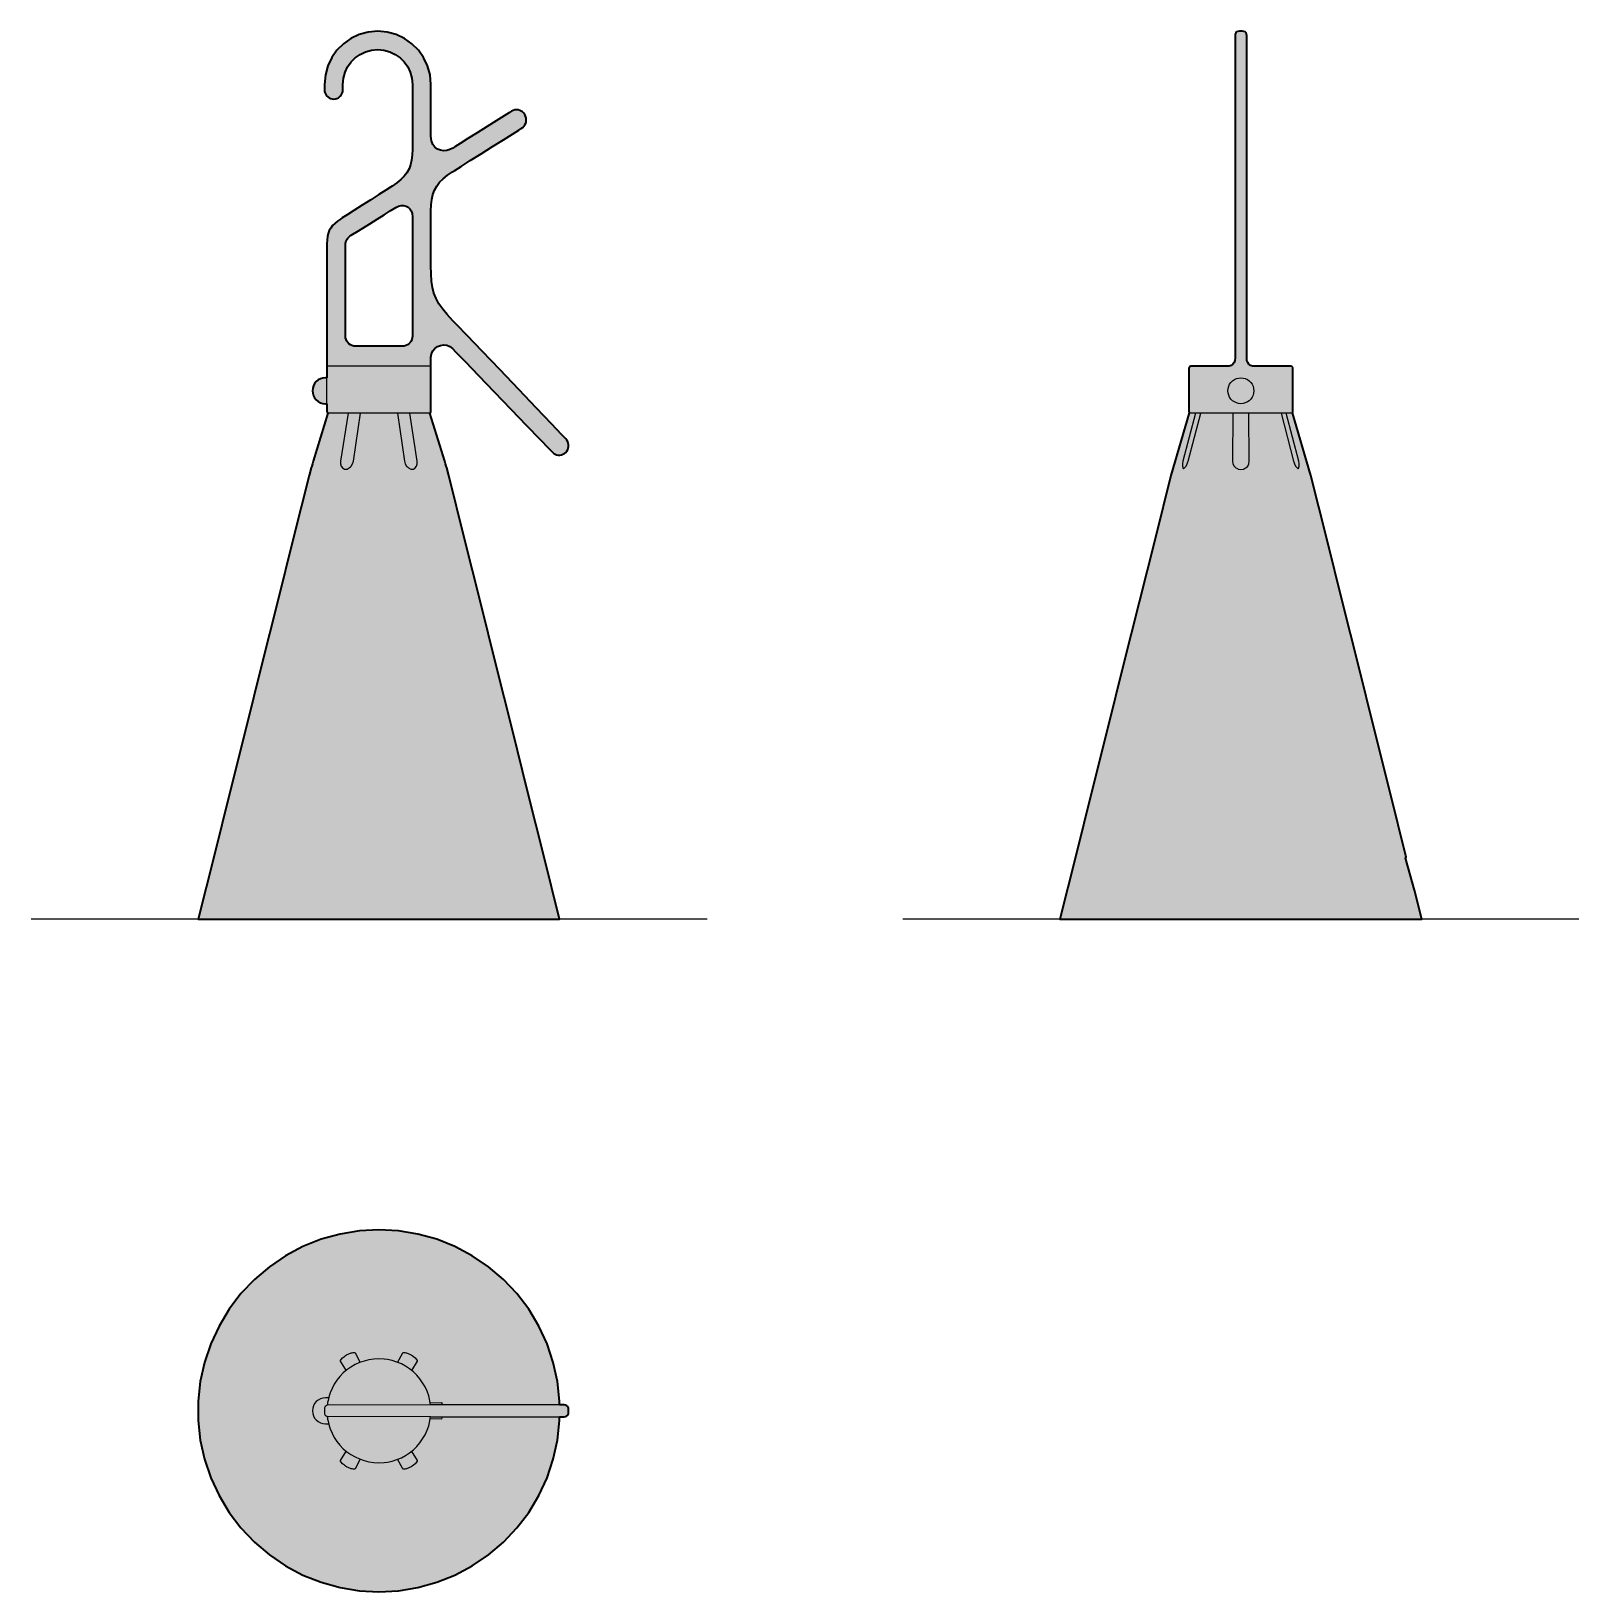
# Model space of a CAD drawing. Header units: millimetres. Extents: x 0 to 924, y -402 to 530.
import ezdxf

# ---------------------------------------------------------------- set-up
doc = ezdxf.new("R2010")
doc.units = ezdxf.units.MM
doc.layers.add('Blocks', color=7, linetype='Continuous')
doc.layers.add('Blocks$Fill', color=7, linetype='Continuous', true_color=0xffffff)
for name, color, linetype, lineweight, true_color in [('Blocks$Inner', 7, 'Continuous', 25, 0x007f00), ('Blocks$Outline', 7, 'Continuous', 35, 0xff3f3f), ('Groud', 7, 'Continuous', 25, 0x243775)]:
    doc.layers.add(name, color=color, linetype=linetype, lineweight=lineweight, true_color=true_color)

# ---------------------------------------------------------------- blocks, each defined once
blk = doc.blocks.new('Mayday Table Lamp Top')
at = {"layer": 'Blocks$Fill'}
blk.add_hatch(color=256, dxfattribs=at).paths.add_polyline_path([(295.76, 145.39), (295.76, 147.74), (294.49, 159.37), (291.98, 170.79), (288.25, 181.87), (283.33, 192.49), (277.31, 202.51), (270.23, 211.82), (262.18, 220.31), (253.27, 227.88), (243.59, 234.44), (233.26, 239.92), (222.39, 244.25), (211.13, 247.38), (199.58, 249.27), (187.91, 249.9), (176.23, 249.27), (164.69, 247.38), (153.42, 244.25), (142.55, 239.92), (132.22, 234.44), (122.54, 227.88), (113.63, 220.31), (105.59, 211.82), (98.51, 202.51), (92.48, 192.49), (87.57, 181.87), (83.83, 170.79), (81.32, 159.37), (80.06, 147.74), (80.06, 136.04), (81.32, 124.42), (83.83, 113), (87.57, 101.91), (92.48, 91.3), (98.51, 81.28), (105.59, 71.97), (113.63, 63.48), (122.54, 55.91), (132.22, 49.34), (142.55, 43.87), (153.42, 39.54), (164.69, 36.41), (176.23, 34.52), (187.91, 33.88), (199.58, 34.52), (211.13, 36.41), (222.39, 39.54), (233.26, 43.87), (243.59, 49.34), (253.27, 55.91), (262.18, 63.48), (270.23, 71.97), (277.31, 81.28), (283.33, 91.3), (288.25, 101.91), (291.98, 113), (294.49, 124.42), (295.76, 136.04), (295.76, 138.39), (298.39, 138.39), (299.37, 138.5), (300.12, 138.82), (300.66, 139.36), (300.99, 140.12), (301.1, 141.09), (301.1, 141.89), (301.1, 142.69), (300.99, 143.66), (300.66, 144.42), (300.12, 144.96), (299.37, 145.28), (298.39, 145.39), (298.31, 145.39)], flags=0)
at = {"layer": 'Blocks$Inner'}
for p, q in [((218.71, 145.39, -0.34), (157.09, 145.26, -0.34)), ((218.71, 138.39, -0.34), (157.09, 138.52, -0.34))]:
    blk.add_line(p, q, dxfattribs=at)
for points in [[(295.76, 145.39), (295.76, 147.74), (294.49, 159.37), (291.98, 170.79), (288.25, 181.87), (283.33, 192.49), (277.31, 202.51), (270.23, 211.82), (262.18, 220.31), (253.27, 227.88), (243.59, 234.44), (233.26, 239.92), (222.39, 244.25), (211.13, 247.38), (199.58, 249.27), (187.91, 249.9), (176.23, 249.27), (164.69, 247.38), (153.42, 244.25), (142.55, 239.92), (132.22, 234.44), (122.54, 227.88), (113.63, 220.31), (105.59, 211.82), (98.51, 202.51), (92.48, 192.49), (87.57, 181.87), (83.83, 170.79), (81.32, 159.37), (80.06, 147.74), (80.06, 136.04), (81.32, 124.42), (83.83, 113), (87.57, 101.91), (92.48, 91.3), (98.51, 81.28), (105.59, 71.97), (113.63, 63.48), (122.54, 55.91), (132.22, 49.34), (142.55, 43.87), (153.42, 39.54), (164.69, 36.41), (176.23, 34.52), (187.91, 33.88), (199.58, 34.52), (211.13, 36.41), (222.39, 39.54), (233.26, 43.87), (243.59, 49.34), (253.27, 55.91), (262.18, 63.48), (270.23, 71.97), (277.31, 81.28), (283.33, 91.3), (288.25, 101.91), (291.98, 113), (294.49, 124.42), (295.76, 136.04), (295.76, 138.39)], [(168.62, 165.71), (165.03, 171.55), (165.03, 171.91), (165.46, 172.61), (166.25, 173.46), (167.34, 174.4), (168.04, 174.91), (168.64, 175.26), (170.05, 175.94), (171.38, 176.46), (171.86, 176.58), (172.53, 176.69), (173.37, 176.67), (173.68, 176.5), (176.76, 170.81)], [(199.06, 170.82), (202.13, 176.5), (202.44, 176.67), (203.28, 176.69), (203.96, 176.58), (204.44, 176.46), (205.77, 175.94), (207.17, 175.26), (207.78, 174.91), (208.48, 174.4), (209.56, 173.46), (210.35, 172.61), (210.78, 171.91), (210.79, 171.55), (207.37, 166)], [(157.93, 149.63), (157.91, 149.63), (156.94, 149.63), (155.98, 149.63), (154.47, 149.48), (153.01, 149.04), (151.68, 148.33), (150.5, 147.36), (149.54, 146.19), (148.83, 144.85), (148.39, 143.4), (148.24, 141.89), (148.39, 140.38), (148.83, 138.93), (149.54, 137.59), (150.5, 136.42), (151.68, 135.46), (153.01, 134.74), (154.47, 134.3), (155.98, 134.16), (156.94, 134.16), (157.91, 134.16), (157.93, 134.16)], [(218.55, 146.7), (225, 146.88), (225.3, 146.69), (225.71, 145.98), (225.91, 145.39)], [(225.91, 138.39), (225.71, 137.81), (225.3, 137.09), (225, 136.91), (218.55, 137.09)], [(176.76, 112.97), (173.68, 107.28), (173.37, 107.11), (172.53, 107.09), (171.86, 107.2), (171.38, 107.33), (170.05, 107.84), (168.64, 108.52), (168.04, 108.87), (167.34, 109.38), (166.25, 110.32), (165.46, 111.18), (165.05, 111.83), (165.03, 112.24), (168.62, 118.07)], [(207.2, 118.07), (210.78, 112.24), (210.76, 111.83), (210.35, 111.18), (209.56, 110.32), (208.48, 109.38), (207.78, 108.87), (207.17, 108.52), (205.77, 107.84), (204.44, 107.33), (203.96, 107.2), (203.28, 107.09), (202.44, 107.11), (202.13, 107.28), (199.06, 112.97)]]:
    blk.add_lwpolyline(points, dxfattribs=at)
blk.add_lwpolyline([(157.09, 145.26), (156.39, 144.96), (155.85, 144.42), (155.52, 143.66), (155.41, 142.69), (155.41, 141.89), (155.41, 141.09), (155.52, 140.12), (155.85, 139.36), (156.39, 138.82), (157.09, 138.52), (157.15, 137.95), (157.32, 136.86), (157.57, 135.67), (157.57, 135.67), (158.19, 133.01), (158.81, 131.16), (159.94, 128.49), (161.3, 125.96), (162.89, 123.57), (164.68, 121.35), (166.66, 119.3), (168.83, 117.44), (171.17, 115.78), (173.65, 114.35), (176.28, 113.14), (179.03, 112.18), (181.9, 111.47), (184.86, 111.04), (187.91, 110.89), (190.96, 111.04), (192.95, 111.3), (195.85, 111.91), (198.64, 112.79), (201.31, 113.92), (203.85, 115.28), (206.24, 116.86), (208.46, 118.66), (210.51, 120.64), (212.37, 122.81), (214.02, 125.14), (215.46, 127.63), (216.67, 130.26), (217.63, 133.01), (218.33, 135.88), (218.58, 137.26), (218.71, 138.39), (219.34, 138.39), (221.52, 138.39), (223.95, 138.39), (226.45, 138.39), (228.9, 138.39), (231.24, 138.39), (233.26, 138.39), (234.58, 138.39), (237.8, 138.39), (242.48, 138.39), (248.02, 138.39), (253.85, 138.39), (259.39, 138.39), (264.07, 138.39), (267.3, 138.39), (268.39, 138.39), (268.98, 138.39), (269.48, 138.39), (270, 138.39), (270.53, 138.39), (271.05, 138.39), (271.54, 138.39), (271.97, 138.39), (272.34, 138.39), (272.65, 138.39), (272.91, 138.39), (273.07, 138.39), (273.12, 138.39), (280.06, 138.39), (289.03, 138.39), (295.23, 138.39), (297.46, 138.39), (297.89, 138.39), (298.15, 138.39), (298.31, 138.39), (298.39, 138.39), (299.37, 138.5), (300.12, 138.82), (300.66, 139.36), (300.99, 140.12), (301.1, 141.09), (301.1, 141.89), (301.1, 142.69), (300.99, 143.66), (300.66, 144.42), (300.12, 144.96), (299.37, 145.28), (298.39, 145.39), (298.31, 145.39), (298.15, 145.39), (297.89, 145.39), (297.46, 145.39), (295.23, 145.39), (289.03, 145.39), (280.06, 145.39), (273.12, 145.39), (273.07, 145.39), (272.91, 145.39), (272.65, 145.39), (272.34, 145.39), (271.97, 145.39), (271.54, 145.39), (271.05, 145.39), (270.53, 145.39), (270, 145.39), (269.48, 145.39), (268.98, 145.39), (268.39, 145.39), (267.3, 145.39), (264.07, 145.39), (259.39, 145.39), (253.85, 145.39), (248.02, 145.39), (242.48, 145.39), (237.8, 145.39), (234.58, 145.39), (233.26, 145.39), (231.24, 145.39), (228.9, 145.39), (226.45, 145.39), (223.95, 145.39), (221.52, 145.39), (219.34, 145.39), (218.71, 145.39), (218.58, 146.52), (218.33, 147.91), (217.63, 150.77), (216.67, 153.53), (215.46, 156.15), (214.02, 158.64), (212.37, 160.97), (210.51, 163.14), (208.46, 165.13), (206.24, 166.92), (203.85, 168.5), (201.31, 169.87), (198.64, 170.99), (195.85, 171.87), (192.95, 172.49), (190.96, 172.75), (187.91, 172.89), (184.86, 172.75), (181.9, 172.31), (179.03, 171.61), (176.28, 170.65), (173.65, 169.44), (171.17, 168), (168.83, 166.35), (166.66, 164.49), (164.68, 162.44), (162.89, 160.21), (161.3, 157.83), (159.94, 155.29), (158.81, 152.62), (158.19, 150.77), (157.57, 148.11), (157.57, 148.11), (157.32, 146.93), (157.15, 145.84)], close=True, dxfattribs=at)
at = {"layer": 'Blocks$Outline'}
for points in [[(295.76, 145.39), (295.76, 147.74), (294.49, 159.37), (291.98, 170.79), (288.25, 181.87), (283.33, 192.49), (277.31, 202.51), (270.23, 211.82), (262.18, 220.31), (253.27, 227.88), (243.59, 234.44), (233.26, 239.92), (222.39, 244.25), (211.13, 247.38), (199.58, 249.27), (187.91, 249.9), (176.23, 249.27), (164.69, 247.38), (153.42, 244.25), (142.55, 239.92), (132.22, 234.44), (122.54, 227.88), (113.63, 220.31), (105.59, 211.82), (98.51, 202.51), (92.48, 192.49), (87.57, 181.87), (83.83, 170.79), (81.32, 159.37), (80.06, 147.74), (80.06, 136.04), (81.32, 124.42), (83.83, 113), (87.57, 101.91), (92.48, 91.3), (98.51, 81.28), (105.59, 71.97), (113.63, 63.48), (122.54, 55.91), (132.22, 49.34), (142.55, 43.87), (153.42, 39.54), (164.69, 36.41), (176.23, 34.52), (187.91, 33.88), (199.58, 34.52), (211.13, 36.41), (222.39, 39.54), (233.26, 43.87), (243.59, 49.34), (253.27, 55.91), (262.18, 63.48), (270.23, 71.97), (277.31, 81.28), (283.33, 91.3), (288.25, 101.91), (291.98, 113), (294.49, 124.42), (295.76, 136.04)], [(295.76, 138.39), (297.46, 138.39), (297.89, 138.39), (298.15, 138.39), (298.31, 138.39), (298.39, 138.39), (299.37, 138.5), (300.12, 138.82), (300.66, 139.36), (300.99, 140.12), (301.1, 141.09), (301.1, 141.89), (301.1, 142.69), (300.99, 143.66), (300.66, 144.42), (300.12, 144.96), (299.37, 145.28), (298.39, 145.39), (298.31, 145.39), (298.15, 145.39), (297.89, 145.39), (297.46, 145.39), (295.76, 145.39)], [(295.76, 136.04), (295.76, 138.39)]]:
    blk.add_lwpolyline(points, dxfattribs=at)
blk = doc.blocks.new('Mayday Table Lamp Front')
at = {"layer": 'Blocks$Fill'}
blk.add_hatch(color=256, dxfattribs=at).paths.add_polyline_path([(202.49, 529.91), (201.69, 529.91), (200.89, 529.91), (199.92, 529.8), (199.16, 529.48), (198.62, 528.94), (198.3, 528.18), (198.19, 527.2), (198.19, 526.73), (198.19, 525.39), (198.19, 523.25), (198.19, 521.62), (198.19, 521.25), (198.19, 520.16), (198.19, 518.42), (198.19, 516.11), (198.19, 513.29), (198.19, 510.01), (198.19, 506.35), (198.19, 502.38), (198.19, 498.28), (198.19, 498.05), (198.19, 497.75), (198.19, 497.1), (198.19, 495.32), (198.19, 495.02), (198.19, 494.4), (198.19, 493.93), (198.19, 493.5), (198.19, 493.11), (198.19, 492.78), (198.19, 492.5), (198.19, 492.3), (198.19, 492.17), (198.19, 492.12), (198.19, 490.16), (198.19, 485.29), (198.19, 480.16), (198.19, 475.29), (198.19, 471.19), (198.19, 468.35), (198.19, 467.15), (198.19, 463.87), (198.19, 460.98), (198.19, 458.69), (198.19, 457.09), (198.19, 456.18), (198.19, 455.88), (198.19, 454.95), (198.19, 451.51), (198.19, 449.14), (198.19, 448.23), (198.19, 446.12), (198.19, 443.9), (198.19, 441.54), (198.19, 438.99), (198.19, 436.22), (198.19, 433.23), (198.19, 429.99), (198.19, 426.49), (198.19, 422.73), (198.19, 421.56), (198.19, 418.55), (198.19, 414.2), (198.19, 409.04), (198.19, 403.61), (198.19, 398.45), (198.19, 394.09), (198.19, 391.09), (198.19, 389.94), (198.19, 384.89), (198.19, 380.42), (198.19, 376.38), (198.19, 372.66), (198.19, 369.16), (198.19, 365.8), (198.19, 362.46), (198.19, 359), (198.19, 355.29), (198.19, 352.86), (198.19, 346.38), (198.19, 336.99), (198.19, 334.92), (198.05, 333.39), (197.63, 332.14), (196.94, 331.17), (195.97, 330.47), (194.72, 330.05), (193.26, 329.95), (192.81, 329.91), (190.08, 329.91), (187.98, 329.91), (185.21, 329.91), (183, 329.91), (181.26, 329.91), (179.09, 329.91), (177.63, 329.91), (175.94, 329.91), (174.8, 329.91), (173.64, 329.91), (172.87, 329.91), (172.26, 329.91), (172.03, 329.91), (171.89, 329.91), (171.37, 329.84), (170.99, 329.61), (170.76, 329.24), (170.69, 328.71), (170.69, 302.91), (170.75, 302.48), (170.91, 302.21), (159.92, 264.7), (150.46, 226.88), (93.68, 0), (94.31, 0), (195.84, 0), (309.7, 0), (305.37, 17.32), (300.2, 35.65), (299.94, 36.39), (300, 36.45), (300.4, 37.15), (300.24, 37.81), (243.46, 264.7), (232.47, 302.21), (232.63, 302.48), (232.69, 302.91), (232.69, 328.71), (232.61, 329.24), (232.39, 329.61), (232.01, 329.84), (231.49, 329.91), (231.35, 329.91), (231.12, 329.91), (230.51, 329.91), (229.74, 329.91), (228.58, 329.91), (227.44, 329.91), (225.75, 329.91), (224.29, 329.91), (222.12, 329.91), (220.38, 329.91), (218.17, 329.91), (215.4, 329.91), (213.3, 329.91), (210.57, 329.91), (210.12, 329.95), (208.66, 330.05), (207.41, 330.47), (206.44, 331.17), (205.75, 332.14), (205.33, 333.39), (205.19, 334.92), (205.19, 336.99), (205.19, 346.38), (205.19, 352.86), (205.19, 355.29), (205.19, 359), (205.19, 362.46), (205.19, 365.8), (205.19, 369.16), (205.19, 372.66), (205.19, 376.38), (205.19, 380.42), (205.19, 384.89), (205.19, 389.94), (205.19, 391.09), (205.19, 394.09), (205.19, 398.45), (205.19, 403.61), (205.19, 409.04), (205.19, 414.2), (205.19, 418.55), (205.19, 421.56), (205.19, 422.73), (205.19, 426.49), (205.19, 429.99), (205.19, 433.23), (205.19, 436.22), (205.19, 438.99), (205.19, 441.54), (205.19, 443.9), (205.19, 446.12), (205.19, 448.23), (205.19, 449.14), (205.19, 451.51), (205.19, 454.95), (205.19, 455.88), (205.19, 456.18), (205.19, 457.09), (205.19, 458.69), (205.19, 460.98), (205.19, 463.87), (205.19, 467.15), (205.19, 468.35), (205.19, 471.19), (205.19, 475.29), (205.19, 480.16), (205.19, 485.29), (205.19, 490.16), (205.19, 492.12), (205.19, 492.17), (205.19, 492.3), (205.19, 492.5), (205.19, 492.78), (205.19, 493.11), (205.19, 493.5), (205.19, 493.93), (205.19, 494.4), (205.19, 495.02), (205.19, 495.32), (205.19, 497.1), (205.19, 497.75), (205.19, 498.05), (205.19, 498.28), (205.19, 502.38), (205.19, 506.35), (205.19, 510.01), (205.19, 513.29), (205.19, 516.11), (205.19, 518.42), (205.19, 520.16), (205.19, 521.25), (205.19, 521.62), (205.19, 523.25), (205.19, 525.39), (205.19, 526.73), (205.19, 527.2), (205.08, 528.18), (204.76, 528.94), (204.22, 529.48), (203.46, 529.8)], flags=0)
at = {"layer": 'Blocks$Inner', "extrusion": (9.53954e-18, -0.001551, 0.999999)}
blk.add_lwpolyline([(205.19, 521.62), (205.19, 521.25), (205.19, 520.16), (205.19, 518.42), (205.19, 516.11), (205.19, 513.29), (205.19, 510.01), (205.19, 506.35), (205.19, 502.38), (205.19, 498.28), (205.19, 498.05), (205.19, 497.75), (205.19, 497.1), (205.19, 495.32), (205.19, 495.02), (205.19, 494.4), (205.19, 493.93), (205.19, 493.5), (205.19, 493.11), (205.19, 492.78), (205.19, 492.5), (205.19, 492.3), (205.19, 492.17), (205.19, 492.12), (205.19, 490.16), (205.19, 485.29), (205.19, 480.16), (205.19, 475.29), (205.19, 471.19), (205.19, 468.35), (205.19, 467.15), (205.19, 463.87), (205.19, 460.98), (205.19, 458.69), (205.19, 457.09), (205.19, 456.18), (205.19, 455.88), (205.19, 454.95), (205.19, 451.51), (205.19, 449.14), (205.19, 448.23), (205.19, 446.12), (205.19, 443.9), (205.19, 441.54), (205.19, 438.99), (205.19, 436.22), (205.19, 433.23), (205.19, 429.99), (205.19, 426.49), (205.19, 422.73), (205.19, 421.56), (205.19, 418.55), (205.19, 414.2), (205.19, 409.04), (205.19, 403.61), (205.19, 398.45), (205.19, 394.09), (205.19, 391.09), (205.19, 389.94), (205.19, 384.89), (205.19, 380.42), (205.19, 376.38), (205.19, 372.66), (205.19, 369.16), (205.19, 365.8), (205.19, 362.46), (205.19, 359), (205.19, 355.29), (205.19, 352.86), (205.19, 346.38), (205.19, 336.99), (205.19, 334.92), (205.33, 333.39), (205.75, 332.14), (206.44, 331.17), (207.41, 330.47), (208.66, 330.05), (210.12, 329.95), (210.57, 329.91), (213.3, 329.91), (215.4, 329.91), (218.17, 329.91), (220.38, 329.91), (222.12, 329.91), (224.29, 329.91), (225.75, 329.91), (227.44, 329.91), (228.58, 329.91), (229.74, 329.91), (230.51, 329.91), (231.12, 329.91), (231.35, 329.91), (231.49, 329.91), (232.01, 329.84), (232.39, 329.61), (232.61, 329.24), (232.69, 328.71), (232.69, 302.91), (232.63, 302.48), (232.44, 302.16), (232.13, 301.98), (231.69, 301.91), (231.55, 301.91), (231.3, 301.91), (230.7, 301.91), (229.85, 301.91), (228.76, 301.91), (227.44, 301.91), (225.91, 301.91), (224.18, 301.91), (222.25, 301.91), (220.16, 301.91), (217.9, 301.91), (215.49, 301.91), (212.95, 301.91), (210.28, 301.91), (207.5, 301.91), (190.43, 301.91), (187.89, 301.91), (185.48, 301.91), (183.22, 301.91), (181.13, 301.91), (179.2, 301.91), (177.47, 301.91), (175.94, 301.91), (174.62, 301.91), (173.53, 301.91), (172.68, 301.91), (172.08, 301.91), (171.83, 301.91), (171.69, 301.91), (171.25, 301.98), (170.94, 302.16), (170.75, 302.48), (170.69, 302.91), (170.69, 328.71), (170.76, 329.24), (170.99, 329.61), (171.37, 329.84), (171.89, 329.91), (172.03, 329.91), (172.26, 329.91), (172.87, 329.91), (173.64, 329.91), (174.8, 329.91), (175.94, 329.91), (177.63, 329.91), (179.09, 329.91), (181.26, 329.91), (183, 329.91), (185.21, 329.91), (187.98, 329.91), (190.08, 329.91), (192.81, 329.91), (193.26, 329.95), (194.72, 330.05), (195.97, 330.47), (196.94, 331.17), (197.63, 332.14), (198.05, 333.39), (198.19, 334.92), (198.19, 336.99), (198.19, 346.38), (198.19, 352.86), (198.19, 355.29), (198.19, 359), (198.19, 362.46), (198.19, 365.8), (198.19, 369.16), (198.19, 372.66), (198.19, 376.38), (198.19, 380.42), (198.19, 384.89), (198.19, 389.94), (198.19, 391.09), (198.19, 394.09), (198.19, 398.45), (198.19, 403.61), (198.19, 409.04), (198.19, 414.2), (198.19, 418.55), (198.19, 421.56), (198.19, 422.73), (198.19, 426.49), (198.19, 429.99), (198.19, 433.23), (198.19, 436.22), (198.19, 438.99), (198.19, 441.54), (198.19, 443.9), (198.19, 446.12), (198.19, 448.23), (198.19, 449.14), (198.19, 451.51), (198.19, 454.95), (198.19, 455.88), (198.19, 456.18), (198.19, 457.09), (198.19, 458.69), (198.19, 460.98), (198.19, 463.87), (198.19, 467.15), (198.19, 468.35), (198.19, 471.19), (198.19, 475.29), (198.19, 480.16), (198.19, 485.29), (198.19, 490.16), (198.19, 492.12), (198.19, 492.17), (198.19, 492.3), (198.19, 492.5), (198.19, 492.78), (198.19, 493.11), (198.19, 493.5), (198.19, 493.93), (198.19, 494.4), (198.19, 495.02), (198.19, 495.32), (198.19, 497.1), (198.19, 497.75), (198.19, 498.05), (198.19, 498.28), (198.19, 502.38), (198.19, 506.35), (198.19, 510.01), (198.19, 513.29), (198.19, 516.11), (198.19, 518.42), (198.19, 520.16), (198.19, 521.25), (198.19, 521.62), (198.19, 523.25), (198.19, 525.39), (198.19, 526.73), (198.19, 527.2), (198.3, 528.18), (198.62, 528.94), (199.16, 529.48), (199.92, 529.8), (200.89, 529.91), (201.69, 529.91), (202.49, 529.91), (203.46, 529.8), (204.22, 529.48), (204.76, 528.94), (205.08, 528.18), (205.19, 527.2), (205.19, 526.73), (205.19, 525.39), (205.19, 523.25)], close=True, dxfattribs=at)
at = {"layer": 'Blocks$Inner', "extrusion": (8.86058e-17, -0.001551, 0.999999)}
blk.add_lwpolyline([(209.31, 313.97), (208.96, 312.67), (208.39, 311.44), (207.62, 310.34), (206.66, 309.39), (205.56, 308.61), (204.34, 308.04), (203.03, 307.69), (201.69, 307.58), (200.35, 307.69), (199.04, 308.04), (197.82, 308.61), (196.72, 309.39), (195.76, 310.34), (194.99, 311.44), (194.42, 312.67), (194.07, 313.97), (193.95, 315.31), (194.07, 316.66), (194.42, 317.96), (194.99, 319.18), (195.76, 320.29), (196.72, 321.24), (197.82, 322.01), (199.04, 322.58), (200.35, 322.93), (201.69, 323.05), (203.03, 322.93), (204.34, 322.58), (205.56, 322.01), (206.66, 321.24), (207.62, 320.29), (208.39, 319.18), (208.96, 317.96), (209.31, 316.66), (209.43, 315.31)], close=True, dxfattribs=at)
at = {"layer": 'Blocks$Inner', "extrusion": (1.74146e-18, -0.001551, 0.999999)}
blk.add_lwpolyline([(232.47, 302.21), (243.46, 264.7), (252.92, 226.88), (262.38, 189.07), (271.85, 151.26), (281.31, 113.44), (290.77, 75.63), (300.24, 37.81), (300.4, 37.15), (300, 36.45), (299.94, 36.39), (300.2, 35.65), (305.37, 17.32), (309.7, 0), (309.07, 0), (307.17, 0), (304.05, 0), (299.72, 0), (294.24, 0), (287.68, 0), (280.1, 0), (271.61, 0), (262.3, 0), (252.28, 0), (241.67, 0), (230.59, 0), (219.16, 0), (207.54, 0), (195.84, 0), (184.22, 0), (172.79, 0), (161.71, 0), (151.1, 0), (141.08, 0), (131.77, 0), (123.28, 0), (115.7, 0), (109.14, 0), (103.66, 0), (99.33, 0), (96.21, 0), (94.31, 0), (93.68, 0), (103.14, 37.81), (112.61, 75.63), (122.07, 113.44), (131.53, 151.26), (141, 189.07), (150.46, 226.88), (159.92, 264.7), (170.91, 302.21)], dxfattribs=at)
at = {"layer": 'Blocks$Inner', "extrusion": (5.35121e-17, -0.001551, 0.999999)}
blk.add_lwpolyline([(174.6, 301.91), (167.14, 273.24), (166.91, 271.73), (166.89, 270.37), (167, 269.75), (167.12, 269.29), (167.48, 268.8), (168.14, 269.29), (169.01, 270.37), (169.7, 271.73), (170.09, 272.97), (170.18, 273.24), (177.71, 301.91)], dxfattribs=at)
at = {"layer": 'Blocks$Inner', "extrusion": (0, -0.001551, 0.999999)}
blk.add_lwpolyline([(196.89, 301.91), (196.64, 273.24), (196.89, 271.73), (197.61, 270.37), (198.72, 269.29), (199.61, 268.85), (200.13, 268.6), (201.69, 268.36), (203.25, 268.6), (203.89, 268.91), (204.66, 269.29), (205.77, 270.37), (206.49, 271.73), (206.74, 273.24), (206.49, 301.91)], dxfattribs=at)
at = {"layer": 'Blocks$Inner', "extrusion": (-7.13495e-17, -0.001551, 0.999999)}
blk.add_lwpolyline([(225.67, 301.91), (233.2, 273.24), (233.29, 272.97), (233.67, 271.73), (234.37, 270.37), (235.24, 269.29), (235.89, 268.8), (236.25, 269.29), (236.38, 269.75), (236.49, 270.37), (236.47, 271.73), (236.24, 273.24), (228.78, 301.91)], dxfattribs=at)
at = {"layer": 'Blocks$Outline'}
for points in [[(198.3, 528.18), (198.19, 527.2)], [(198.19, 527.2), (198.19, 526.73)], [(198.19, 526.73), (198.19, 525.39)], [(198.19, 525.39), (198.19, 523.25)], [(198.19, 523.25), (198.19, 521.62)], [(198.19, 521.62), (198.19, 521.25)], [(198.62, 528.94), (198.3, 528.18)], [(199.16, 529.48), (198.62, 528.94)], [(199.92, 529.8), (199.16, 529.48)], [(200.89, 529.91), (199.92, 529.8)], [(201.69, 529.91), (200.89, 529.91)], [(202.49, 529.91), (201.69, 529.91)], [(203.46, 529.8), (202.49, 529.91)], [(204.22, 529.48), (203.46, 529.8)], [(204.76, 528.94), (204.22, 529.48)], [(205.08, 528.18), (204.76, 528.94)], [(205.19, 527.2), (205.08, 528.18)], [(205.19, 526.73), (205.19, 527.2)], [(205.19, 525.39), (205.19, 526.73)], [(205.19, 523.25), (205.19, 525.39)], [(205.19, 521.62), (205.19, 523.25)], [(205.19, 521.25), (205.19, 521.62)], [(198.19, 521.25), (198.19, 520.16)], [(198.19, 520.16), (198.19, 518.42)], [(198.19, 518.42), (198.19, 516.11)], [(198.19, 516.11), (198.19, 513.29)], [(198.19, 513.29), (198.19, 510.01)], [(205.19, 520.16), (205.19, 521.25)], [(205.19, 518.42), (205.19, 520.16)], [(205.19, 516.11), (205.19, 518.42)], [(205.19, 513.29), (205.19, 516.11)], [(205.19, 510.01), (205.19, 513.29)], [(198.19, 510.01), (198.19, 506.35)], [(198.19, 506.35), (198.19, 502.38)], [(205.19, 506.35), (205.19, 510.01)], [(205.19, 502.38), (205.19, 506.35)], [(198.19, 502.38), (198.19, 498.28)], [(198.19, 498.28), (198.19, 498.05)], [(198.19, 498.05), (198.19, 497.75)], [(198.19, 497.75), (198.19, 497.1)], [(198.19, 497.1), (198.19, 495.32)], [(198.19, 495.32), (198.19, 495.02)], [(198.19, 495.02), (198.19, 494.4)], [(198.19, 494.4), (198.19, 493.93)], [(198.19, 493.93), (198.19, 493.5)], [(205.19, 498.28), (205.19, 502.38)], [(205.19, 498.05), (205.19, 498.28)], [(205.19, 497.75), (205.19, 498.05)], [(205.19, 497.1), (205.19, 497.75)], [(205.19, 495.32), (205.19, 497.1)], [(205.19, 495.02), (205.19, 495.32)], [(205.19, 494.4), (205.19, 495.02)], [(205.19, 493.93), (205.19, 494.4)], [(205.19, 493.5), (205.19, 493.93)], [(198.19, 493.5), (198.19, 493.11)], [(198.19, 493.11), (198.19, 492.78)], [(198.19, 492.78), (198.19, 492.5)], [(198.19, 492.5), (198.19, 492.3)], [(198.19, 492.3), (198.19, 492.17)], [(198.19, 492.17), (198.19, 492.12)], [(198.19, 492.12), (198.19, 490.16)], [(198.19, 490.16), (198.19, 485.29)], [(198.19, 485.29), (198.19, 480.16)], [(205.19, 493.11), (205.19, 493.5)], [(205.19, 492.78), (205.19, 493.11)], [(205.19, 492.5), (205.19, 492.78)], [(205.19, 492.3), (205.19, 492.5)], [(205.19, 492.17), (205.19, 492.3)], [(205.19, 492.12), (205.19, 492.17)], [(205.19, 490.16), (205.19, 492.12)], [(205.19, 485.29), (205.19, 490.16)], [(205.19, 480.16), (205.19, 485.29)], [(198.19, 480.16), (198.19, 475.29)], [(198.19, 475.29), (198.19, 471.19)], [(205.19, 475.29), (205.19, 480.16)], [(205.19, 471.19), (205.19, 475.29)], [(198.19, 471.19), (198.19, 468.35)], [(198.19, 468.35), (198.19, 467.15)], [(198.19, 467.15), (198.19, 463.87)], [(205.19, 468.35), (205.19, 471.19)], [(205.19, 467.15), (205.19, 468.35)], [(205.19, 463.87), (205.19, 467.15)], [(198.19, 463.87), (198.19, 460.98)], [(198.19, 460.98), (198.19, 458.69)], [(198.19, 458.69), (198.19, 457.09)], [(198.19, 457.09), (198.19, 456.18)], [(205.19, 460.98), (205.19, 463.87)], [(205.19, 458.69), (205.19, 460.98)], [(205.19, 457.09), (205.19, 458.69)], [(205.19, 456.18), (205.19, 457.09)], [(198.19, 456.18), (198.19, 455.88)], [(198.19, 455.88), (198.19, 454.95)], [(198.19, 454.95), (198.19, 451.51)], [(198.19, 451.51), (198.19, 449.14)], [(198.19, 449.14), (198.19, 448.23)], [(198.19, 448.23), (198.19, 446.12)], [(205.19, 455.88), (205.19, 456.18)], [(205.19, 454.95), (205.19, 455.88)], [(205.19, 451.51), (205.19, 454.95)], [(205.19, 449.14), (205.19, 451.51)], [(205.19, 448.23), (205.19, 449.14)], [(205.19, 446.12), (205.19, 448.23)], [(198.19, 446.12), (198.19, 443.9)], [(198.19, 443.9), (198.19, 441.54)], [(198.19, 441.54), (198.19, 438.99)], [(198.19, 438.99), (198.19, 436.22)], [(205.19, 443.9), (205.19, 446.12)], [(205.19, 441.54), (205.19, 443.9)], [(205.19, 438.99), (205.19, 441.54)], [(205.19, 436.22), (205.19, 438.99)], [(198.19, 436.22), (198.19, 433.23)], [(198.19, 433.23), (198.19, 429.99)], [(198.19, 429.99), (198.19, 426.49)], [(205.19, 433.23), (205.19, 436.22)], [(205.19, 429.99), (205.19, 433.23)], [(205.19, 426.49), (205.19, 429.99)], [(198.19, 426.49), (198.19, 422.73)], [(198.19, 422.73), (198.19, 421.56)], [(198.19, 421.56), (198.19, 418.55)], [(205.19, 422.73), (205.19, 426.49)], [(205.19, 421.56), (205.19, 422.73)], [(205.19, 418.55), (205.19, 421.56)], [(198.19, 418.55), (198.19, 414.2)], [(198.19, 414.2), (198.19, 409.04)], [(205.19, 414.2), (205.19, 418.55)], [(205.19, 409.04), (205.19, 414.2)], [(198.19, 409.04), (198.19, 403.61)], [(198.19, 403.61), (198.19, 398.45)], [(205.19, 403.61), (205.19, 409.04)], [(205.19, 398.45), (205.19, 403.61)], [(198.19, 398.45), (198.19, 394.09)], [(198.19, 394.09), (198.19, 391.09)], [(205.19, 394.09), (205.19, 398.45)], [(205.19, 391.09), (205.19, 394.09)], [(198.19, 391.09), (198.19, 389.94)], [(198.19, 389.94), (198.19, 384.89)], [(198.19, 384.89), (198.19, 380.42)], [(205.19, 389.94), (205.19, 391.09)], [(205.19, 384.89), (205.19, 389.94)], [(205.19, 380.42), (205.19, 384.89)], [(198.19, 380.42), (198.19, 376.38)], [(198.19, 376.38), (198.19, 372.66)], [(198.19, 372.66), (198.19, 369.16)], [(205.19, 376.38), (205.19, 380.42)], [(205.19, 372.66), (205.19, 376.38)], [(205.19, 369.16), (205.19, 372.66)], [(198.19, 369.16), (198.19, 365.8)], [(198.19, 365.8), (198.19, 362.46)], [(205.19, 365.8), (205.19, 369.16)], [(205.19, 362.46), (205.19, 365.8)], [(198.19, 362.46), (198.19, 359)], [(198.19, 359), (198.19, 355.29)], [(198.19, 355.29), (198.19, 352.86)], [(205.19, 359), (205.19, 362.46)], [(205.19, 355.29), (205.19, 359)], [(205.19, 352.86), (205.19, 355.29)], [(198.19, 352.86), (198.19, 346.38)], [(198.19, 346.38), (198.19, 336.99)], [(205.19, 346.38), (205.19, 352.86)], [(205.19, 336.99), (205.19, 346.38)], [(198.19, 336.99), (198.19, 334.92)], [(205.19, 334.92), (205.19, 336.99)], [(170.76, 329.24), (170.69, 328.71)], [(170.69, 328.71), (170.69, 302.91)], [(170.99, 329.61), (170.76, 329.24)], [(171.37, 329.84), (170.99, 329.61)], [(171.89, 329.91), (171.37, 329.84)], [(172.03, 329.91), (171.89, 329.91)], [(172.26, 329.91), (172.03, 329.91)], [(172.87, 329.91), (172.26, 329.91)], [(173.64, 329.91), (172.87, 329.91)], [(174.8, 329.91), (173.64, 329.91)], [(175.94, 329.91), (174.8, 329.91)], [(177.63, 329.91), (175.94, 329.91)], [(179.09, 329.91), (177.63, 329.91)], [(181.26, 329.91), (179.09, 329.91)], [(183, 329.91), (181.26, 329.91)], [(185.21, 329.91), (183, 329.91)], [(187.98, 329.91), (185.21, 329.91)], [(190.08, 329.91), (187.98, 329.91)], [(192.81, 329.91), (190.08, 329.91)], [(193.26, 329.95), (192.81, 329.91)], [(194.72, 330.05), (193.26, 329.95)], [(195.97, 330.47), (194.72, 330.05)], [(196.94, 331.17), (195.97, 330.47)], [(197.63, 332.14), (196.94, 331.17)], [(198.05, 333.39), (197.63, 332.14)], [(198.19, 334.92), (198.05, 333.39)], [(205.33, 333.39), (205.19, 334.92)], [(205.75, 332.14), (205.33, 333.39)], [(206.44, 331.17), (205.75, 332.14)], [(207.41, 330.47), (206.44, 331.17)], [(208.66, 330.05), (207.41, 330.47)], [(210.12, 329.95), (208.66, 330.05)], [(210.57, 329.91), (210.12, 329.95)], [(213.3, 329.91), (210.57, 329.91)], [(215.4, 329.91), (213.3, 329.91)], [(218.17, 329.91), (215.4, 329.91)], [(220.38, 329.91), (218.17, 329.91)], [(222.12, 329.91), (220.38, 329.91)], [(224.29, 329.91), (222.12, 329.91)], [(225.75, 329.91), (224.29, 329.91)], [(227.44, 329.91), (225.75, 329.91)], [(228.58, 329.91), (227.44, 329.91)], [(229.74, 329.91), (228.58, 329.91)], [(230.51, 329.91), (229.74, 329.91)], [(231.12, 329.91), (230.51, 329.91)], [(231.35, 329.91), (231.12, 329.91)], [(231.49, 329.91), (231.35, 329.91)], [(232.01, 329.84), (231.49, 329.91)], [(232.39, 329.61), (232.01, 329.84)], [(232.61, 329.24), (232.39, 329.61)], [(232.69, 328.71), (232.61, 329.24)], [(232.69, 302.91), (232.69, 328.71)], [(170.91, 302.21), (159.92, 264.7), (150.46, 226.88), (141, 189.07), (131.53, 151.26), (122.07, 113.44), (112.61, 75.63), (103.14, 37.81), (93.68, 0), (94.31, 0), (96.21, 0), (99.33, 0), (103.66, 0), (109.14, 0), (115.7, 0), (123.28, 0), (131.77, 0), (141.08, 0), (151.1, 0), (161.71, 0), (172.79, 0), (184.22, 0), (195.84, 0)], [(170.69, 302.91), (170.75, 302.48)], [(170.75, 302.48), (170.91, 302.21)], [(195.84, 0), (207.54, 0), (219.16, 0), (230.59, 0), (241.67, 0), (252.28, 0), (262.3, 0), (271.61, 0), (280.1, 0), (287.68, 0), (294.24, 0), (299.72, 0), (304.05, 0), (307.17, 0), (309.07, 0), (309.7, 0), (305.37, 17.32), (300.2, 35.65), (299.94, 36.39), (300, 36.45), (300.4, 37.15), (300.24, 37.81), (290.77, 75.63), (281.31, 113.44), (271.85, 151.26), (262.38, 189.07), (252.92, 226.88), (243.46, 264.7), (232.47, 302.21)], [(232.47, 302.21), (232.63, 302.48)], [(232.63, 302.48), (232.69, 302.91)]]:
    blk.add_lwpolyline(points, dxfattribs=at)
blk = doc.blocks.new('Mayday Table Lamp Side')
at = {"layer": 'Blocks$Fill'}
h = blk.add_hatch(color=256, dxfattribs=at)
h.paths.add_polyline_path([(212.5, 529.4), (206.79, 529.91), (201.07, 529.4), (195.69, 527.93), (190.75, 525.59), (186.32, 522.46), (182.49, 518.63), (179.36, 514.2), (177.02, 509.26), (175.55, 503.88), (175.04, 498.16), (175.04, 498.05), (175.04, 497.75), (175.04, 495.32), (175.04, 495.03), (175.04, 494.91), (175.12, 493.92), (175.38, 492.99), (175.79, 492.14), (176.33, 491.37), (176.99, 490.71), (177.76, 490.16), (178.61, 489.76), (179.55, 489.5), (180.54, 489.41), (181.53, 489.5), (182.46, 489.76), (183.31, 490.16), (184.08, 490.71), (184.74, 491.37), (185.29, 492.14), (185.69, 492.99), (185.95, 493.92), (186.04, 494.91), (186.04, 495.03), (186.04, 495.32), (186.04, 498.05), (186.04, 498.16), (186.37, 501.9), (187.33, 505.41), (188.86, 508.65), (190.91, 511.54), (193.41, 514.04), (196.3, 516.09), (199.54, 517.62), (203.05, 518.58), (206.79, 518.91), (210.52, 518.58), (214.03, 517.62), (217.27, 516.09), (220.16, 514.04), (222.66, 511.54), (224.71, 508.65), (226.24, 505.41), (227.2, 501.9), (227.54, 498.16), (227.54, 496.84), (227.54, 493.27), (227.54, 488.12), (227.54, 482.01), (227.54, 475.58), (227.54, 469.47), (227.54, 464.31), (227.54, 460.75), (227.54, 459.43), (227.42, 456.03), (227.06, 452.99), (226.43, 450.25), (225.5, 447.76), (224.25, 445.48), (222.65, 443.36), (220.68, 441.36), (218.31, 439.42), (215.51, 437.5), (214.45, 436.82), (211.61, 435.02), (207.5, 432.4), (202.63, 429.29), (197.51, 426.03), (192.64, 422.92), (188.53, 420.31), (185.69, 418.5), (184.63, 417.82), (182.75, 416.53), (181.15, 415.23), (179.82, 413.88), (178.75, 412.45), (177.9, 410.91), (177.28, 409.24), (176.85, 407.39), (176.61, 405.35), (176.54, 403.06), (176.54, 400.56), (176.54, 393.83), (176.54, 384.1), (176.54, 372.56), (176.54, 360.42), (176.54, 348.88), (176.54, 339.15), (176.54, 334.91), (176.54, 333.38), (176.54, 332.13), (176.54, 331.11), (176.54, 330.47), (176.54, 329.91), (176.54, 329.31), (176.54, 328.72), (176.54, 323.05), (175.6, 323.05), (174.09, 322.9), (172.64, 322.46), (171.3, 321.75), (170.13, 320.78), (169.16, 319.61), (168.45, 318.27), (168.01, 316.82), (167.86, 315.31), (168.01, 313.8), (168.45, 312.35), (169.16, 311.02), (170.13, 309.84), (171.3, 308.88), (172.64, 308.17), (174.09, 307.73), (175.6, 307.58), (176.54, 307.58), (176.54, 302.91), (176.6, 302.48), (176.79, 302.16), (177.07, 301.99), (167.87, 271.73), (167.45, 270.37), (167.06, 269.29), (166.88, 268.91), (166.8, 268.6), (99.68, 0), (100.94, 0), (314.12, 0), (315.38, 0), (305.93, 37.81), (248.18, 268.91), (248, 269.29), (247.61, 270.37), (247.19, 271.73), (246.78, 273.24), (237.99, 301.99), (238.29, 302.16), (238.47, 302.48), (238.54, 302.91), (238.53, 328.71), (238.53, 329.31), (238.53, 329.91), (238.54, 330.47), (238.54, 331.16), (238.54, 332.13), (238.54, 333.38), (238.54, 334.91), (238.54, 335.13), (238.54, 335.32), (238.83, 337.4), (239.65, 339.18), (240.9, 340.62), (242.46, 341.7), (244.24, 342.38), (246.13, 342.63), (248.02, 342.43), (249.83, 341.74), (251.44, 340.52), (253.48, 338.4), (258.97, 332.71), (266.9, 324.47), (276.32, 314.7), (286.22, 304.42), (295.63, 294.65), (303.57, 286.41), (309.05, 280.72), (311.1, 278.6), (311.86, 277.94), (312.71, 277.44), (313.62, 277.1), (314.57, 276.93), (315.53, 276.92), (316.47, 277.08), (317.39, 277.39), (318.25, 277.88), (319.02, 278.52), (319.69, 279.32), (320.19, 280.19), (320.53, 281.11), (320.71, 282.06), (320.72, 283.03), (320.57, 283.99), (320.25, 284.92), (319.76, 285.8), (319.12, 286.61), (316.8, 289.03), (310.61, 295.51), (301.64, 304.9), (291, 316.02), (279.81, 327.73), (269.18, 338.86), (260.21, 348.24), (254.01, 354.72), (251.7, 357.14), (248.34, 360.78), (245.59, 364.1), (243.38, 367.23), (241.67, 370.32), (240.39, 373.51), (239.5, 376.92), (238.93, 380.71), (238.62, 385.01), (238.54, 389.96), (238.54, 391.09), (238.54, 394.09), (238.54, 398.45), (238.54, 403.61), (238.54, 409.04), (238.54, 414.2), (238.54, 418.55), (238.54, 421.56), (238.54, 422.68), (238.66, 426.29), (239.05, 429.52), (239.72, 432.44), (240.72, 435.09), (242.06, 437.52), (243.77, 439.77), (245.88, 441.9), (248.42, 443.95), (251.41, 445.97), (252.82, 446.85), (256.59, 449.23), (262.06, 452.66), (268.54, 456.73), (275.36, 461.02), (281.85, 465.09), (287.31, 468.52), (291.09, 470.9), (292.5, 471.78), (293.38, 472.45), (294.12, 473.22), (294.7, 474.09), (295.12, 475.03), (295.37, 476.03), (295.45, 477.05), (295.36, 478.09), (295.09, 479.13), (294.63, 480.14), (294.04, 480.99), (293.31, 481.71), (292.48, 482.27), (291.57, 482.68), (290.6, 482.93), (289.6, 483.01), (288.6, 482.91), (287.62, 482.63), (286.69, 482.16), (285.48, 481.4), (282.25, 479.38), (277.58, 476.44), (272.04, 472.96), (266.21, 469.3), (260.66, 465.81), (255.99, 462.88), (252.76, 460.85), (251.56, 460.09), (249.89, 459.27), (248.05, 458.75), (246.12, 458.59), (244.22, 458.82), (242.44, 459.49), (240.88, 460.63), (239.65, 462.28), (238.83, 464.49), (238.54, 467.29), (238.54, 468.35), (238.54, 471.19), (238.54, 475.3), (238.54, 480.17), (238.54, 485.29), (238.54, 490.16), (238.54, 494.27), (238.54, 497.1), (238.54, 498.16), (238.03, 503.88), (236.55, 509.26), (234.21, 514.2), (231.08, 518.63), (227.26, 522.46), (222.83, 525.59), (217.88, 527.93)], flags=0)
h.paths.add_polyline_path([(227.54, 347.91), (227.44, 346.83), (227.16, 345.82), (226.72, 344.88), (226.13, 344.05), (225.4, 343.32), (224.57, 342.73), (223.63, 342.29), (222.62, 342.01), (221.54, 341.91), (220.58, 341.91), (218, 341.91), (214.28, 341.91), (209.86, 341.91), (205.21, 341.91), (200.79, 341.91), (197.07, 341.91), (194.5, 341.91), (193.54, 341.91), (192.46, 342.01), (191.44, 342.29), (190.5, 342.73), (189.67, 343.32), (188.94, 344.05), (188.35, 344.88), (187.91, 345.82), (187.63, 346.83), (187.54, 347.91), (187.54, 349.73), (187.54, 354.59), (187.54, 361.62), (187.54, 369.97), (187.54, 378.74), (187.54, 387.09), (187.54, 394.12), (187.54, 398.98), (187.54, 400.8), (187.57, 402.05), (187.68, 403.14), (187.86, 404.11), (188.13, 404.95), (188.5, 405.7), (188.97, 406.37), (189.55, 406.99), (190.24, 407.56), (191.06, 408.12), (191.97, 408.69), (194.41, 410.21), (197.94, 412.42), (202.12, 415.03), (206.53, 417.78), (210.71, 420.4), (214.24, 422.61), (216.68, 424.13), (217.59, 424.7), (219.19, 425.48), (220.77, 425.88), (222.29, 425.91), (223.7, 425.58), (224.96, 424.92), (226.02, 423.93), (226.83, 422.64), (227.35, 421.05), (227.54, 419.19), (227.54, 416.74), (227.54, 410.19), (227.54, 400.73), (227.54, 389.48), (227.54, 377.59), (227.54, 366.43), (227.54, 356.76), (227.54, 350.36)], flags=0)
at = {"layer": 'Blocks$Inner'}
blk.add_line((238.53, 329.91, 0.17), (176.54, 329.91, 0.17), dxfattribs=at)
for points in [[(320.72, 283.03), (320.71, 282.06), (320.53, 281.11), (320.19, 280.19), (319.69, 279.32), (319.02, 278.52), (318.25, 277.88), (317.39, 277.39), (316.47, 277.08), (315.53, 276.92), (314.57, 276.93), (313.62, 277.1), (312.71, 277.44), (311.86, 277.94), (311.1, 278.6), (309.05, 280.72), (303.57, 286.41), (295.63, 294.65), (286.22, 304.42), (276.32, 314.7), (266.9, 324.47), (258.97, 332.71), (253.48, 338.4), (251.44, 340.52), (249.83, 341.74), (248.02, 342.43), (246.13, 342.63), (244.24, 342.38), (242.46, 341.7), (240.9, 340.62), (239.65, 339.18), (238.83, 337.4), (238.54, 335.32), (238.54, 335.13), (238.54, 334.91), (238.54, 333.38), (238.54, 332.13), (238.54, 331.16), (238.54, 330.47), (238.53, 329.91), (238.53, 329.31), (238.53, 328.71), (238.54, 302.91), (238.47, 302.48), (238.29, 302.16), (237.97, 301.98), (237.53, 301.91), (237.49, 301.91), (237.43, 301.91), (237.39, 301.91), (237.21, 301.91), (236.98, 301.91), (236.29, 301.91), (235.36, 301.91), (234.19, 301.91), (232.8, 301.91), (231.2, 301.91), (229.4, 301.91), (227.42, 301.91), (225.27, 301.91), (222.96, 301.91), (220.5, 301.91), (217.92, 301.91), (215.22, 301.91), (212.4, 301.91), (210.5, 301.91), (207.54, 301.91), (204.58, 301.91), (201.71, 301.91), (198.94, 301.91), (196.28, 301.91), (193.73, 301.91), (191.33, 301.91), (189.07, 301.91), (186.97, 301.91), (185.05, 301.91), (183.31, 301.91), (181.78, 301.91), (180.46, 301.91), (179.37, 301.91), (178.78, 301.91), (178.17, 301.91), (177.92, 301.91), (177.76, 301.91), (177.68, 301.91), (177.54, 301.91), (177.1, 301.98), (176.79, 302.16), (176.6, 302.48), (176.54, 302.91), (176.54, 328.72), (176.54, 329.31), (176.54, 329.91), (176.54, 330.47), (176.54, 331.11), (176.54, 332.13), (176.54, 333.38), (176.54, 334.91), (176.54, 339.15), (176.54, 348.88), (176.54, 360.42), (176.54, 372.56), (176.54, 384.1), (176.54, 393.83), (176.54, 400.56), (176.54, 403.06), (176.61, 405.35), (176.85, 407.39), (177.28, 409.24), (177.9, 410.91), (178.75, 412.45), (179.82, 413.88), (181.15, 415.23), (182.75, 416.53), (184.63, 417.82), (185.69, 418.5), (188.53, 420.31), (192.64, 422.92), (197.51, 426.03), (202.63, 429.29), (207.5, 432.4), (211.61, 435.02), (214.45, 436.82), (215.51, 437.5), (218.31, 439.42), (220.68, 441.36), (222.65, 443.36), (224.25, 445.48), (225.5, 447.76), (226.43, 450.25), (227.06, 452.99), (227.42, 456.03), (227.54, 459.43), (227.54, 460.75), (227.54, 464.31), (227.54, 469.47), (227.54, 475.58), (227.54, 482.01), (227.54, 488.12), (227.54, 493.27), (227.54, 496.84), (227.54, 498.16), (227.2, 501.9), (226.24, 505.41), (224.71, 508.65), (222.66, 511.54), (220.16, 514.04), (217.27, 516.09), (214.03, 517.62), (210.52, 518.58), (206.79, 518.91), (203.05, 518.58), (199.54, 517.62), (196.3, 516.09), (193.41, 514.04), (190.91, 511.54), (188.86, 508.65), (187.33, 505.41), (186.37, 501.9), (186.04, 498.16), (186.04, 498.05), (186.04, 495.32), (186.04, 495.03), (186.04, 494.91), (185.95, 493.92), (185.69, 492.99), (185.29, 492.14), (184.74, 491.37), (184.08, 490.71), (183.31, 490.16), (182.46, 489.76), (181.53, 489.5), (180.54, 489.41), (179.55, 489.5), (178.61, 489.76), (177.76, 490.16), (176.99, 490.71), (176.33, 491.37), (175.79, 492.14), (175.38, 492.99), (175.12, 493.92), (175.04, 494.91), (175.04, 495.03), (175.04, 495.32), (175.04, 497.75), (175.04, 498.05), (175.04, 498.16), (175.55, 503.88), (177.02, 509.26), (179.36, 514.2), (182.49, 518.63), (186.32, 522.46), (190.75, 525.59), (195.69, 527.93), (201.07, 529.4), (206.79, 529.91), (212.5, 529.4), (217.88, 527.93), (222.83, 525.59), (227.26, 522.46), (231.08, 518.63), (234.21, 514.2), (236.55, 509.26), (238.03, 503.88), (238.54, 498.16), (238.54, 497.1), (238.54, 494.27), (238.54, 490.16), (238.54, 485.29), (238.54, 480.17), (238.54, 475.3), (238.54, 471.19), (238.54, 468.35), (238.54, 467.29), (238.83, 464.49), (239.65, 462.28), (240.88, 460.63), (242.44, 459.49), (244.22, 458.82), (246.12, 458.59), (248.05, 458.75), (249.89, 459.27), (251.56, 460.09), (252.76, 460.85), (255.99, 462.88), (260.66, 465.81), (266.21, 469.3), (272.04, 472.96), (277.58, 476.44), (282.25, 479.38), (285.48, 481.4), (286.69, 482.16), (287.62, 482.63), (288.6, 482.91), (289.6, 483.01), (290.6, 482.93), (291.57, 482.68), (292.48, 482.27), (293.31, 481.71), (294.04, 480.99), (294.63, 480.14), (295.09, 479.13), (295.36, 478.09), (295.45, 477.05), (295.37, 476.03), (295.12, 475.03), (294.7, 474.09), (294.12, 473.22), (293.38, 472.45), (292.5, 471.78), (291.09, 470.9), (287.31, 468.52), (281.85, 465.09), (275.36, 461.02), (268.54, 456.73), (262.06, 452.66), (256.59, 449.23), (252.82, 446.85), (251.41, 445.97), (248.42, 443.95), (245.88, 441.9), (243.77, 439.77), (242.06, 437.52), (240.72, 435.09), (239.72, 432.44), (239.05, 429.52), (238.66, 426.29), (238.54, 422.68), (238.54, 421.56), (238.54, 418.55), (238.54, 414.2), (238.54, 409.04), (238.54, 403.61), (238.54, 398.45), (238.54, 394.09), (238.54, 391.09), (238.54, 389.96), (238.62, 385.01), (238.93, 380.71), (239.5, 376.92), (240.39, 373.51), (241.67, 370.32), (243.38, 367.23), (245.59, 364.1), (248.34, 360.78), (251.7, 357.14), (254.01, 354.72), (260.21, 348.24), (269.18, 338.86), (279.81, 327.73), (291, 316.02), (301.64, 304.9), (310.61, 295.51), (316.8, 289.03), (319.12, 286.61), (319.76, 285.8), (320.25, 284.92), (320.57, 283.99)], [(227.54, 347.91), (227.54, 350.36), (227.54, 356.76), (227.54, 366.43), (227.54, 377.59), (227.54, 389.48), (227.54, 400.73), (227.54, 410.19), (227.54, 416.74), (227.54, 419.19), (227.35, 421.05), (226.83, 422.64), (226.02, 423.93), (224.96, 424.92), (223.7, 425.58), (222.29, 425.91), (220.77, 425.88), (219.19, 425.48), (217.59, 424.7), (216.68, 424.13), (214.24, 422.61), (210.71, 420.4), (206.53, 417.78), (202.12, 415.03), (197.94, 412.42), (194.41, 410.21), (191.97, 408.69), (191.06, 408.12), (190.24, 407.56), (189.55, 406.99), (188.97, 406.37), (188.5, 405.7), (188.13, 404.95), (187.86, 404.11), (187.68, 403.14), (187.57, 402.05), (187.54, 400.8), (187.54, 398.98), (187.54, 394.12), (187.54, 387.09), (187.54, 378.74), (187.54, 369.97), (187.54, 361.62), (187.54, 354.59), (187.54, 349.73), (187.54, 347.91), (187.63, 346.83), (187.91, 345.82), (188.35, 344.88), (188.94, 344.05), (189.67, 343.32), (190.5, 342.73), (191.44, 342.29), (192.46, 342.01), (193.54, 341.91), (194.5, 341.91), (197.07, 341.91), (200.79, 341.91), (205.21, 341.91), (209.86, 341.91), (214.28, 341.91), (218, 341.91), (220.58, 341.91), (221.54, 341.91), (222.62, 342.01), (223.63, 342.29), (224.57, 342.73), (225.4, 343.32), (226.13, 344.05), (226.72, 344.88), (227.16, 345.82), (227.44, 346.83)]]:
    blk.add_lwpolyline(points, close=True, dxfattribs=at)
for points in [[(176.54, 307.58), (175.6, 307.58), (174.09, 307.73), (172.64, 308.17), (171.3, 308.88), (170.13, 309.84), (169.16, 311.02), (168.45, 312.35), (168.01, 313.8), (167.86, 315.31), (168.01, 316.82), (168.45, 318.27), (169.16, 319.61), (170.13, 320.78), (171.3, 321.75), (172.64, 322.46), (174.09, 322.9), (175.6, 323.05), (176.54, 323.05)], [(237.99, 301.99), (246.78, 273.24), (247.19, 271.73), (247.61, 270.37), (248, 269.29), (248.18, 268.91), (248.26, 268.6), (249.23, 264.7), (258.68, 226.88), (268.13, 189.07), (277.58, 151.26), (287.03, 113.44), (296.48, 75.63), (305.93, 37.81), (315.38, 0), (314.12, 0), (311.6, 0), (307.87, 0), (302.96, 0), (296.93, 0), (289.85, 0), (281.81, 0), (272.89, 0), (263.21, 0), (252.88, 0), (242.02, 0), (230.75, 0), (219.21, 0), (207.53, 0), (195.85, 0), (184.31, 0), (173.04, 0), (162.18, 0), (151.84, 0), (142.16, 0), (133.25, 0), (125.21, 0), (118.13, 0), (112.1, 0), (107.19, 0), (103.46, 0), (100.94, 0), (99.68, 0), (109.13, 37.81), (118.58, 75.63), (128.03, 113.44), (137.48, 151.26), (146.93, 189.07), (156.38, 226.88), (165.82, 264.7), (166.8, 268.6), (166.88, 268.91), (167.06, 269.29), (167.45, 270.37), (167.87, 271.73), (168.27, 273.24), (177.07, 301.99)], [(189.12, 301.91), (184.65, 273.24), (184.67, 271.66), (185.08, 270.37), (185.88, 269.29), (186.96, 268.6), (187.66, 268.46), (187.7, 268.46), (188.53, 268.6), (189.86, 269.29), (190.54, 269.95), (191.01, 270.37), (191.85, 271.73), (192.27, 273.24), (196.46, 301.91)], [(218.6, 301.91), (222.78, 273.24), (223.21, 271.73), (224.05, 270.37), (224.51, 269.95), (225.2, 269.29), (226.53, 268.6), (227.35, 268.46), (227.4, 268.46), (228.1, 268.6), (229.18, 269.29), (229.98, 270.37), (230.38, 271.66), (230.41, 273.24), (225.94, 301.91)]]:
    blk.add_lwpolyline(points, dxfattribs=at)
at = {"layer": 'Blocks$Outline'}
for points in [[(186.32, 522.46), (182.49, 518.63)], [(190.75, 525.59), (186.32, 522.46)], [(195.69, 527.93), (190.75, 525.59)], [(201.07, 529.4), (195.69, 527.93)], [(206.79, 529.91), (201.07, 529.4)], [(212.5, 529.4), (206.79, 529.91)], [(217.88, 527.93), (212.5, 529.4)], [(222.83, 525.59), (217.88, 527.93)], [(227.26, 522.46), (222.83, 525.59)], [(231.08, 518.63), (227.26, 522.46)], [(179.36, 514.2), (177.02, 509.26)], [(182.49, 518.63), (179.36, 514.2)], [(190.91, 511.54), (193.41, 514.04)], [(193.41, 514.04), (196.3, 516.09)], [(196.3, 516.09), (199.54, 517.62)], [(199.54, 517.62), (203.05, 518.58)], [(203.05, 518.58), (206.79, 518.91)], [(206.79, 518.91), (210.52, 518.58)], [(210.52, 518.58), (214.03, 517.62)], [(214.03, 517.62), (217.27, 516.09)], [(217.27, 516.09), (220.16, 514.04)], [(220.16, 514.04), (222.66, 511.54)], [(234.21, 514.2), (231.08, 518.63)], [(236.55, 509.26), (234.21, 514.2)], [(175.55, 503.88), (175.04, 498.16)], [(177.02, 509.26), (175.55, 503.88)], [(186.37, 501.9), (187.33, 505.41)], [(187.33, 505.41), (188.86, 508.65)], [(188.86, 508.65), (190.91, 511.54)], [(222.66, 511.54), (224.71, 508.65)], [(224.71, 508.65), (226.24, 505.41)], [(226.24, 505.41), (227.2, 501.9)], [(238.03, 503.88), (236.55, 509.26)], [(238.54, 498.16), (238.03, 503.88)], [(175.04, 498.16), (175.04, 498.05)], [(175.04, 498.05), (175.04, 497.75)], [(175.04, 497.75), (175.04, 495.32)], [(175.04, 495.32), (175.04, 495.03)], [(175.04, 495.03), (175.04, 494.91)], [(175.04, 494.91), (175.12, 493.92)], [(175.12, 493.92), (175.38, 492.99)], [(185.69, 492.99), (185.95, 493.92)], [(185.95, 493.92), (186.04, 494.91)], [(186.04, 498.16), (186.37, 501.9)], [(186.04, 498.05), (186.04, 498.16)], [(186.04, 495.32), (186.04, 498.05)], [(186.04, 495.03), (186.04, 495.32)], [(186.04, 494.91), (186.04, 495.03)], [(227.2, 501.9), (227.54, 498.16)], [(227.54, 498.16), (227.54, 496.84)], [(227.54, 496.84), (227.54, 493.27)], [(238.54, 497.1), (238.54, 498.16)], [(238.54, 494.27), (238.54, 497.1)], [(238.54, 490.16), (238.54, 494.27)], [(175.38, 492.99), (175.79, 492.14)], [(175.79, 492.14), (176.33, 491.37)], [(176.33, 491.37), (176.99, 490.71)], [(176.99, 490.71), (177.76, 490.16)], [(177.76, 490.16), (178.61, 489.76)], [(178.61, 489.76), (179.55, 489.5)], [(179.55, 489.5), (180.54, 489.41)], [(180.54, 489.41), (181.53, 489.5)], [(181.53, 489.5), (182.46, 489.76)], [(182.46, 489.76), (183.31, 490.16)], [(183.31, 490.16), (184.08, 490.71)], [(184.08, 490.71), (184.74, 491.37)], [(184.74, 491.37), (185.29, 492.14)], [(185.29, 492.14), (185.69, 492.99)], [(227.54, 493.27), (227.54, 488.12)], [(227.54, 488.12), (227.54, 482.01)], [(238.54, 485.29), (238.54, 490.16)], [(238.54, 480.17), (238.54, 485.29)], [(227.54, 482.01), (227.54, 475.58)], [(227.54, 475.58), (227.54, 469.47)], [(238.54, 475.3), (238.54, 480.17)], [(238.54, 471.19), (238.54, 475.3)], [(277.58, 476.44), (272.04, 472.96)], [(282.25, 479.38), (277.58, 476.44)], [(285.48, 481.4), (282.25, 479.38)], [(286.69, 482.16), (285.48, 481.4)], [(287.62, 482.63), (286.69, 482.16)], [(288.6, 482.91), (287.62, 482.63)], [(289.6, 483.01), (288.6, 482.91)], [(290.6, 482.93), (289.6, 483.01)], [(291.57, 482.68), (290.6, 482.93)], [(292.48, 482.27), (291.57, 482.68)], [(293.31, 481.71), (292.48, 482.27)], [(294.04, 480.99), (293.31, 481.71)], [(294.63, 480.14), (294.04, 480.99)], [(295.09, 479.13), (294.63, 480.14)], [(294.7, 474.09), (295.12, 475.03)], [(295.36, 478.09), (295.09, 479.13)], [(295.12, 475.03), (295.37, 476.03)], [(295.45, 477.05), (295.36, 478.09)], [(295.37, 476.03), (295.45, 477.05)], [(227.54, 469.47), (227.54, 464.31)], [(238.54, 468.35), (238.54, 471.19)], [(238.54, 467.29), (238.54, 468.35)], [(238.83, 464.49), (238.54, 467.29)], [(260.66, 465.81), (255.99, 462.88)], [(266.21, 469.3), (260.66, 465.81)], [(272.04, 472.96), (266.21, 469.3)], [(281.85, 465.09), (287.31, 468.52)], [(287.31, 468.52), (291.09, 470.9)], [(291.09, 470.9), (292.5, 471.78)], [(292.5, 471.78), (293.38, 472.45)], [(293.38, 472.45), (294.12, 473.22)], [(294.12, 473.22), (294.7, 474.09)], [(227.54, 459.43), (227.42, 456.03)], [(227.54, 464.31), (227.54, 460.75)], [(227.54, 460.75), (227.54, 459.43)], [(239.65, 462.28), (238.83, 464.49)], [(240.88, 460.63), (239.65, 462.28)], [(242.44, 459.49), (240.88, 460.63)], [(244.22, 458.82), (242.44, 459.49)], [(246.12, 458.59), (244.22, 458.82)], [(248.05, 458.75), (246.12, 458.59)], [(249.89, 459.27), (248.05, 458.75)], [(251.56, 460.09), (249.89, 459.27)], [(252.76, 460.85), (251.56, 460.09)], [(255.99, 462.88), (252.76, 460.85)], [(262.06, 452.66), (268.54, 456.73)], [(268.54, 456.73), (275.36, 461.02)], [(275.36, 461.02), (281.85, 465.09)], [(225.5, 447.76), (224.25, 445.48)], [(226.43, 450.25), (225.5, 447.76)], [(227.06, 452.99), (226.43, 450.25)], [(227.42, 456.03), (227.06, 452.99)], [(252.82, 446.85), (256.59, 449.23)], [(256.59, 449.23), (262.06, 452.66)], [(218.31, 439.42), (215.51, 437.5)], [(220.68, 441.36), (218.31, 439.42)], [(222.65, 443.36), (220.68, 441.36)], [(224.25, 445.48), (222.65, 443.36)], [(242.06, 437.52), (243.77, 439.77)], [(243.77, 439.77), (245.88, 441.9)], [(245.88, 441.9), (248.42, 443.95)], [(248.42, 443.95), (251.41, 445.97)], [(251.41, 445.97), (252.82, 446.85)], [(202.63, 429.29), (197.51, 426.03)], [(207.5, 432.4), (202.63, 429.29)], [(211.61, 435.02), (207.5, 432.4)], [(214.45, 436.82), (211.61, 435.02)], [(215.51, 437.5), (214.45, 436.82)], [(238.66, 426.29), (239.05, 429.52)], [(239.05, 429.52), (239.72, 432.44)], [(239.72, 432.44), (240.72, 435.09)], [(240.72, 435.09), (242.06, 437.52)], [(188.53, 420.31), (185.69, 418.5)], [(192.64, 422.92), (188.53, 420.31)], [(197.51, 426.03), (192.64, 422.92)], [(238.54, 422.68), (238.66, 426.29)], [(238.54, 421.56), (238.54, 422.68)], [(238.54, 418.55), (238.54, 421.56)], [(177.9, 410.91), (177.28, 409.24)], [(178.75, 412.45), (177.9, 410.91)], [(179.82, 413.88), (178.75, 412.45)], [(181.15, 415.23), (179.82, 413.88)], [(182.75, 416.53), (181.15, 415.23)], [(184.63, 417.82), (182.75, 416.53)], [(185.69, 418.5), (184.63, 417.82)], [(238.54, 414.2), (238.54, 418.55)], [(238.54, 409.04), (238.54, 414.2)], [(176.61, 405.35), (176.54, 403.06)], [(176.54, 403.06), (176.54, 400.56)], [(176.54, 400.56), (176.54, 393.83)], [(176.85, 407.39), (176.61, 405.35)], [(177.28, 409.24), (176.85, 407.39)], [(238.54, 403.61), (238.54, 409.04)], [(238.54, 398.45), (238.54, 403.61)], [(176.54, 393.83), (176.54, 384.1)], [(238.54, 394.09), (238.54, 398.45)], [(238.54, 391.09), (238.54, 394.09)], [(176.54, 384.1), (176.54, 372.56)], [(238.54, 389.96), (238.54, 391.09)], [(238.62, 385.01), (238.54, 389.96)], [(238.93, 380.71), (238.62, 385.01)], [(239.5, 376.92), (238.93, 380.71)], [(240.39, 373.51), (239.5, 376.92)], [(241.67, 370.32), (240.39, 373.51)], [(176.54, 372.56), (176.54, 360.42)], [(243.38, 367.23), (241.67, 370.32)], [(245.59, 364.1), (243.38, 367.23)], [(248.34, 360.78), (245.59, 364.1)], [(176.54, 360.42), (176.54, 348.88)], [(251.7, 357.14), (248.34, 360.78)], [(254.01, 354.72), (251.7, 357.14)], [(260.21, 348.24), (254.01, 354.72)], [(176.54, 348.88), (176.54, 339.15)], [(269.18, 338.86), (260.21, 348.24)], [(176.54, 339.15), (176.54, 334.91)], [(238.54, 335.32), (238.83, 337.4)], [(238.54, 335.13), (238.54, 335.32)], [(238.83, 337.4), (239.65, 339.18)], [(239.65, 339.18), (240.9, 340.62)], [(240.9, 340.62), (242.46, 341.7)], [(242.46, 341.7), (244.24, 342.38)], [(244.24, 342.38), (246.13, 342.63)], [(246.13, 342.63), (248.02, 342.43)], [(248.02, 342.43), (249.83, 341.74)], [(249.83, 341.74), (251.44, 340.52)], [(251.44, 340.52), (253.48, 338.4)], [(253.48, 338.4), (258.97, 332.71)], [(279.81, 327.73), (269.18, 338.86)], [(176.54, 334.91), (176.54, 333.38)], [(176.54, 333.38), (176.54, 332.13)], [(176.54, 332.13), (176.54, 331.11)], [(176.54, 331.11), (176.54, 330.47)], [(176.54, 330.47), (176.54, 329.91)], [(176.54, 329.91), (176.54, 329.31)], [(176.54, 329.31), (176.54, 328.72)], [(176.54, 328.72), (176.54, 323.05)], [(238.53, 329.91), (238.54, 330.47)], [(238.53, 329.31), (238.53, 329.91)], [(238.53, 328.71), (238.53, 329.31)], [(238.54, 302.91), (238.53, 328.71)], [(238.54, 334.91), (238.54, 335.13)], [(238.54, 333.38), (238.54, 334.91)], [(238.54, 332.13), (238.54, 333.38)], [(238.54, 331.16), (238.54, 332.13)], [(238.54, 330.47), (238.54, 331.16)], [(258.97, 332.71), (266.9, 324.47)], [(291, 316.02), (279.81, 327.73)], [(176.54, 323.05), (175.6, 323.05), (174.09, 322.9), (172.64, 322.46), (171.3, 321.75), (170.13, 320.78), (169.16, 319.61), (168.45, 318.27), (168.01, 316.82), (167.86, 315.31), (168.01, 313.8), (168.45, 312.35), (169.16, 311.02), (170.13, 309.84), (171.3, 308.88), (172.64, 308.17), (174.09, 307.73), (175.6, 307.58), (176.54, 307.58)], [(266.9, 324.47), (276.32, 314.7)], [(176.54, 307.58), (176.54, 302.91)], [(276.32, 314.7), (286.22, 304.42)], [(301.64, 304.9), (291, 316.02)], [(177.07, 301.99), (168.27, 273.24), (167.87, 271.73), (167.45, 270.37), (167.06, 269.29), (166.88, 268.91), (166.8, 268.6), (165.82, 264.7), (156.38, 226.88), (146.93, 189.07), (137.48, 151.26), (128.03, 113.44), (118.58, 75.63), (109.13, 37.81), (99.68, 0), (100.94, 0), (103.46, 0), (107.19, 0), (112.1, 0), (118.13, 0), (125.21, 0), (133.25, 0), (142.16, 0), (151.84, 0), (162.18, 0), (173.04, 0), (184.31, 0), (195.85, 0), (207.53, 0), (219.21, 0), (230.75, 0), (242.02, 0), (252.88, 0), (263.21, 0), (272.89, 0), (281.81, 0), (289.85, 0), (296.93, 0), (302.96, 0), (307.87, 0), (311.6, 0), (314.12, 0)], [(176.54, 302.91), (176.6, 302.48)], [(176.6, 302.48), (176.79, 302.16)], [(176.79, 302.16), (177.07, 301.99)], [(237.99, 301.99), (238.29, 302.16)], [(314.12, 0), (315.38, 0), (305.93, 37.81), (296.48, 75.63), (287.03, 113.44), (277.58, 151.26), (268.13, 189.07), (258.68, 226.88), (249.23, 264.7), (248.26, 268.6), (248.18, 268.91), (248, 269.29), (247.61, 270.37), (247.19, 271.73), (246.78, 273.24), (237.99, 301.99)], [(238.29, 302.16), (238.47, 302.48)], [(238.47, 302.48), (238.54, 302.91)], [(286.22, 304.42), (295.63, 294.65)], [(310.61, 295.51), (301.64, 304.9)], [(295.63, 294.65), (303.57, 286.41)], [(316.8, 289.03), (310.61, 295.51)], [(319.12, 286.61), (316.8, 289.03)], [(303.57, 286.41), (309.05, 280.72)], [(309.05, 280.72), (311.1, 278.6)], [(319.76, 285.8), (319.12, 286.61)], [(319.69, 279.32), (320.19, 280.19)], [(320.25, 284.92), (319.76, 285.8)], [(320.19, 280.19), (320.53, 281.11)], [(320.57, 283.99), (320.25, 284.92)], [(320.53, 281.11), (320.71, 282.06)], [(320.72, 283.03), (320.57, 283.99)], [(320.71, 282.06), (320.72, 283.03)], [(311.1, 278.6), (311.86, 277.94)], [(311.86, 277.94), (312.71, 277.44)], [(312.71, 277.44), (313.62, 277.1)], [(313.62, 277.1), (314.57, 276.93)], [(314.57, 276.93), (315.53, 276.92)], [(315.53, 276.92), (316.47, 277.08)], [(316.47, 277.08), (317.39, 277.39)], [(317.39, 277.39), (318.25, 277.88)], [(318.25, 277.88), (319.02, 278.52)], [(319.02, 278.52), (319.69, 279.32)]]:
    blk.add_lwpolyline(points, dxfattribs=at)
blk.add_lwpolyline([(227.54, 347.91), (227.44, 346.83), (227.16, 345.82), (226.72, 344.88), (226.13, 344.05), (225.4, 343.32), (224.57, 342.73), (223.63, 342.29), (222.62, 342.01), (221.54, 341.91), (220.58, 341.91), (218, 341.91), (214.28, 341.91), (209.86, 341.91), (205.21, 341.91), (200.79, 341.91), (197.07, 341.91), (194.5, 341.91), (193.54, 341.91), (192.46, 342.01), (191.44, 342.29), (190.5, 342.73), (189.67, 343.32), (188.94, 344.05), (188.35, 344.88), (187.91, 345.82), (187.63, 346.83), (187.54, 347.91), (187.54, 349.73), (187.54, 354.59), (187.54, 361.62), (187.54, 369.97), (187.54, 378.74), (187.54, 387.09), (187.54, 394.12), (187.54, 398.98), (187.54, 400.8), (187.57, 402.05), (187.68, 403.14), (187.86, 404.11), (188.13, 404.95), (188.5, 405.7), (188.97, 406.37), (189.55, 406.99), (190.24, 407.56), (191.06, 408.12), (191.97, 408.69), (194.41, 410.21), (197.94, 412.42), (202.12, 415.03), (206.53, 417.78), (210.71, 420.4), (214.24, 422.61), (216.68, 424.13), (217.59, 424.7), (219.19, 425.48), (220.77, 425.88), (222.29, 425.91), (223.7, 425.58), (224.96, 424.92), (226.02, 423.93), (226.83, 422.64), (227.35, 421.05), (227.54, 419.19), (227.54, 416.74), (227.54, 410.19), (227.54, 400.73), (227.54, 389.48), (227.54, 377.59), (227.54, 366.43), (227.54, 356.76), (227.54, 350.36)], close=True, dxfattribs=at)

msp = doc.modelspace()

# ---------------------------------------------------------------- linework, layer by layer
at = {"layer": 'Groud'}
for points in [[(403.38, 0), (0, 0)], [(923.68, 0), (520.3, 0)]]:
    msp.add_lwpolyline(points, dxfattribs=at)

# ---------------------------------------------------------------- block references
at = {"layer": 'Blocks'}
for name, p in [('Mayday Table Lamp Side', (0, 0)), ('Mayday Table Lamp Front', (520.3, 0)), ('Mayday Table Lamp Top', (19.62, -435.4))]:
    msp.add_blockref(name, p, dxfattribs=at)

doc.saveas('drawing.dxf')
